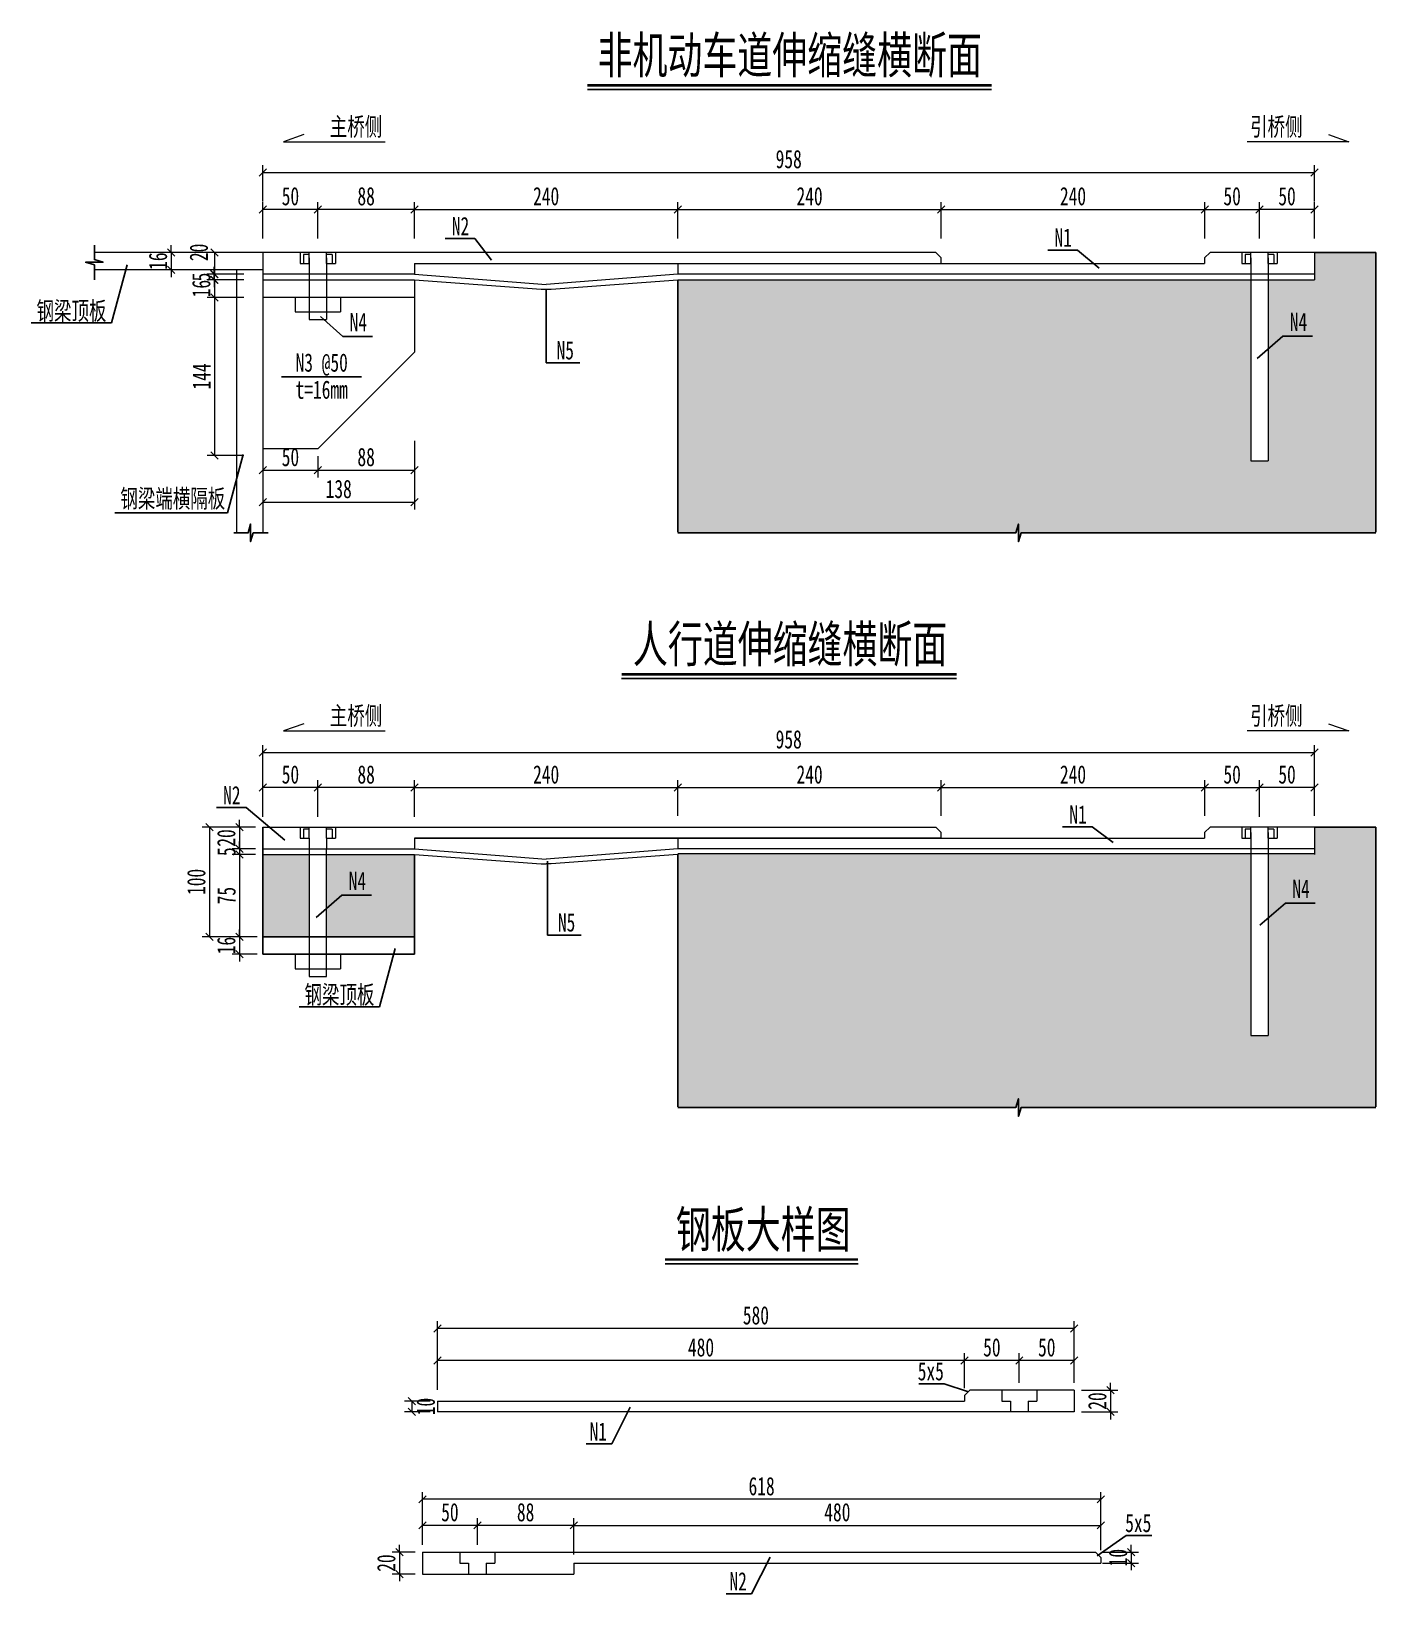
# Model space of a CAD drawing. Extents: x 113548 to 134722, y -121971 to -116031.
# Drawn here: x 133497 to 134722, y -120562 to -119138 of the extents above.
import ezdxf
from ezdxf.enums import TextEntityAlignment as Align

# ---------------------------------------------------------------- set-up
doc = ezdxf.new("R2010")
doc.units = 0
doc.header["$LTSCALE"] = 3
doc.header["$MEASUREMENT"] = 0
doc.layers.get('0').update_dxf_attribs({"linetype": 'CONTINUOUS'})
doc.layers.get('DEFPOINTS').update_dxf_attribs({"linetype": 'CONTINUOUS'})
doc.layers.add('2', color=2, linetype='CONTINUOUS')
for name, color, linetype, lineweight in [('文字', 2, 'CONTINUOUS', 15), ('标注线及字体', 2, 'CONTINUOUS', 15), ('桥－综合标注', 31, 'CONTINUOUS', 13), ('钢板', 3, 'CONTINUOUS', 18)]:
    doc.layers.add(name, color=color, linetype=linetype, lineweight=lineweight)
doc.styles.add('111', font='', dxfattribs={"width": 0.7})
doc.styles.add('BM_Dim', font='', dxfattribs={"width": 0.85})
doc.styles.get('111').set_extended_font_data('仿宋_GB2312')
doc.styles.get('BM_Dim').set_extended_font_data('仿宋_GB2312')
doc.dimstyles.new('200', dxfattribs={"dimscale": 0, "dimtxt": 2.5, "dimasz": 1, "dimexe": 1, "dimexo": 1, "dimgap": 0.6, "dimtad": 1, "dimdec": 0, "dimdsep": 46, "dimtxsty": '111', "dimblk": 'OBLIQUE', "dimcen": 0, "dimclrd": 4, "dimclre": 4, "dimclrt": 4, "dimadec": 1, "dimazin": 2, "dimtfac": 1, "dimtdec": 0, "dimtix": 1, "dimtmove": 2, "dimatfit": 3, "dimfxl": 4, "dimfxlon": 1, "dimtolj": 1, "dimlwd": -1, "dimlwe": -1, "dimarcsym": 0})

msp = doc.modelspace()

# ---------------------------------------------------------------- texts
at = {"layer": '文字', "style": 'BM_Dim', "width": 0.7}
for s, p in [('主桥侧', (133792.56594, -119224.68241)), ('引桥侧', (134631.06519, -119224.68241)), ('N2', (133887.76098, -119315.55341)), ('N1', (134436.80959, -119326.02603)), ('钢梁顶板', (133533.31632, -119392.48894)), ('N4', (133794.66117, -119403.01005)), ('N4', (134651.25239, -119402.86711)), ('N5', (133983.19, -119428.86722)), ('N3 @50', (133761.28881, -119441.71526)), ('t=16mm', (133761.28881, -119464.74263)), ('钢梁端横隔板', (133625.63507, -119563.5471)), ('主桥侧', (133792.56594, -119761.5301)), ('引桥侧', (134631.06519, -119761.5301)), ('N2', (133679.41105, -119834.19193)), ('N1', (134450.42003, -119851.73878)), ('N4', (133793.81931, -119912.30927)), ('N4', (134653.53943, -119919.43391)), ('N5', (133984.42045, -119950.24953)), ('钢梁顶板', (133777.47864, -120015.68609)), ('5x5', (134316.24654, -120359.26686)), ('N1', (134013.2904, -120414.09123)), ('5x5', (134505.27586, -120497.55521)), ('N2', (134140.7193, -120550.61211))]:
    msp.add_text(s, height=16.666667, dxfattribs=at).set_placement(p, align=Align.MIDDLE)
at = {"layer": '标注线及字体', "color": 0, "style": '111', "width": 0.7}
for s, height, p in [('非机动车道伸缩缝横断面', 33.3333332, (134187.72613, -119159.12605)), ('人行道伸缩缝横断面', 33.333333, (134188.05726, -119695.86614)), ('钢板大样图', 33.333333, (134163.51946, -120229.26406))]:
    msp.add_text(s, height=height, dxfattribs=at).set_placement(p, align=Align.MIDDLE)

# ---------------------------------------------------------------- blocks, each defined once
blk = doc.blocks.new('_Oblique')
at = {"color": 0, "linetype": 'ByBlock', "lineweight": -2}
blk.add_line((-0.5, -0.5), (0.5, 0.5), dxfattribs=at)
blk = doc.blocks.new('*D68')
at = {"layer": 'DEFPOINTS', "color": 0}
for p in [(133903.1, -120499.6), (133903.1, -120524), (133991.1, -120534)]:
    blk.add_point(p, dxfattribs=at)
at = {"layer": '桥－综合标注', "color": 4}
for p, q in [((133903.1, -120517.3), (133903.1, -120493)), ((133991.1, -120526.3), (133991.1, -120493)), ((133991.1, -120499.6), (133903.1, -120499.6))]:
    blk.add_line(p, q, dxfattribs=at)
at = {"layer": '桥－综合标注', "color": 4, "xscale": 6.666666666666667, "yscale": 6.666666666666667, "zscale": 6.666666666666667, "rotation": 180}
blk.add_blockref('_Oblique', (133903.1, -120499.6), dxfattribs=at)
at = {"layer": '桥－综合标注', "color": 4, "xscale": 6.666666666666667, "yscale": 6.666666666666667, "zscale": 6.666666666666667}
blk.add_blockref('_Oblique', (133991.1, -120499.6), dxfattribs=at)
at = {"layer": '桥－综合标注', "color": 4, "insert": (133947.1, -120487.7), "char_height": 16.67, "attachment_point": 5, "style": '111'}
blk.add_mtext('\\A1;88', dxfattribs=at)
blk = doc.blocks.new('*D69')
at = {"layer": 'DEFPOINTS', "color": 0}
for p in [(133853.1, -120499.6), (133853.1, -120524), (133903.1, -120524)]:
    blk.add_point(p, dxfattribs=at)
at = {"layer": '桥－综合标注', "color": 4}
for p, q in [((133853.1, -120517.3), (133853.1, -120493)), ((133903.1, -120517.3), (133903.1, -120493)), ((133903.1, -120499.6), (133853.1, -120499.6))]:
    blk.add_line(p, q, dxfattribs=at)
at = {"layer": '桥－综合标注', "color": 4, "xscale": 6.666666666666667, "yscale": 6.666666666666667, "zscale": 6.666666666666667, "rotation": 180}
blk.add_blockref('_Oblique', (133853.1, -120499.6), dxfattribs=at)
at = {"layer": '桥－综合标注', "color": 4, "xscale": 6.666666666666667, "yscale": 6.666666666666667, "zscale": 6.666666666666667}
blk.add_blockref('_Oblique', (133903.1, -120499.6), dxfattribs=at)
at = {"layer": '桥－综合标注', "color": 4, "insert": (133878.1, -120487.7), "char_height": 16.67, "attachment_point": 5, "style": '111'}
blk.add_mtext('\\A1;50', dxfattribs=at)
blk = doc.blocks.new('*D70')
at = {"layer": 'DEFPOINTS', "color": 0}
for p in [(133853.1, -120524), (133832.2, -120544), (133853.1, -120544)]:
    blk.add_point(p, dxfattribs=at)
at = {"layer": '桥－综合标注', "color": 4}
for p, q in [((133846.5, -120524), (133825.5, -120524)), ((133832.2, -120524), (133832.2, -120517.3)), ((133832.2, -120524), (133832.2, -120544)), ((133846.5, -120544), (133825.5, -120544)), ((133832.2, -120544), (133832.2, -120550.6))]:
    blk.add_line(p, q, dxfattribs=at)
at = {"layer": '桥－综合标注', "color": 4, "xscale": 6.666666666666667, "yscale": 6.666666666666667, "zscale": 6.666666666666667}
for p, rotation in [((133832.2, -120524), 270), ((133832.2, -120544), 90)]:
    blk.add_blockref('_Oblique', p, dxfattribs=dict(at, rotation=rotation))
at = {"layer": '桥－综合标注', "color": 4, "insert": (133820.2, -120534), "char_height": 16.67, "attachment_point": 5, "rotation": 90, "style": '111'}
blk.add_mtext('\\A1;20', dxfattribs=at)
blk = doc.blocks.new('*D71')
at = {"layer": 'DEFPOINTS', "color": 0}
for p in [(134466.1, -120524), (134466.1, -120534), (134498.8, -120534)]:
    blk.add_point(p, dxfattribs=at)
at = {"layer": '桥－综合标注', "color": 4}
for p, q in [((134472.8, -120524), (134505.5, -120524)), ((134498.8, -120524), (134498.8, -120517.3)), ((134498.8, -120524), (134498.8, -120534)), ((134472.8, -120534), (134505.5, -120534)), ((134498.8, -120534), (134498.8, -120540.6))]:
    blk.add_line(p, q, dxfattribs=at)
at = {"layer": '桥－综合标注', "color": 4, "xscale": 6.666666666666667, "yscale": 6.666666666666667, "zscale": 6.666666666666667}
for p, rotation in [((134498.8, -120524), 270), ((134498.8, -120534), 90)]:
    blk.add_blockref('_Oblique', p, dxfattribs=dict(at, rotation=rotation))
at = {"layer": '桥－综合标注', "color": 4, "insert": (134486.9, -120529), "char_height": 16.67, "attachment_point": 5, "rotation": 90, "style": '111'}
blk.add_mtext('\\A1;10', dxfattribs=at)
blk = doc.blocks.new('*D72')
at = {"layer": 'DEFPOINTS', "color": 0}
for p in [(134471.1, -120499.6), (133991.1, -120534), (134471.1, -120529)]:
    blk.add_point(p, dxfattribs=at)
at = {"layer": '桥－综合标注', "color": 4}
for p, q in [((133991.1, -120526.3), (133991.1, -120493)), ((134471.1, -120522.3), (134471.1, -120493)), ((133991.1, -120499.6), (134471.1, -120499.6))]:
    blk.add_line(p, q, dxfattribs=at)
at = {"layer": '桥－综合标注', "color": 4, "xscale": 6.666666666666667, "yscale": 6.666666666666667, "zscale": 6.666666666666667, "rotation": 180}
blk.add_blockref('_Oblique', (133991.1, -120499.6), dxfattribs=at)
at = {"layer": '桥－综合标注', "color": 4, "xscale": 6.666666666666667, "yscale": 6.666666666666667, "zscale": 6.666666666666667}
blk.add_blockref('_Oblique', (134471.1, -120499.6), dxfattribs=at)
at = {"layer": '桥－综合标注', "color": 4, "insert": (134231.1, -120487.7), "char_height": 16.67, "attachment_point": 5, "style": '111'}
blk.add_mtext('\\A1;480', dxfattribs=at)
blk = doc.blocks.new('*D73')
at = {"layer": 'DEFPOINTS', "color": 0}
for p in [(134346.9, -120349.4), (134346.9, -120381.3), (134396.9, -120376.3)]:
    blk.add_point(p, dxfattribs=at)
at = {"layer": '桥－综合标注', "color": 4}
for p, q in [((134346.9, -120374.6), (134346.9, -120342.8)), ((134396.9, -120349.4), (134346.9, -120349.4)), ((134396.9, -120369.6), (134396.9, -120342.8))]:
    blk.add_line(p, q, dxfattribs=at)
at = {"layer": '桥－综合标注', "color": 4, "xscale": 6.666666666666667, "yscale": 6.666666666666667, "zscale": 6.666666666666667, "rotation": 180}
blk.add_blockref('_Oblique', (134346.9, -120349.4), dxfattribs=at)
at = {"layer": '桥－综合标注', "color": 4, "xscale": 6.666666666666667, "yscale": 6.666666666666667, "zscale": 6.666666666666667}
blk.add_blockref('_Oblique', (134396.9, -120349.4), dxfattribs=at)
at = {"layer": '桥－综合标注', "color": 4, "insert": (134371.9, -120337.5), "char_height": 16.67, "attachment_point": 5, "style": '111'}
blk.add_mtext('\\A1;50', dxfattribs=at)
blk = doc.blocks.new('*D74')
at = {"layer": 'DEFPOINTS', "color": 0}
for p in [(133866.9, -120349.4), (134346.9, -120381.3), (133866.9, -120387.2)]:
    blk.add_point(p, dxfattribs=at)
at = {"layer": '桥－综合标注', "color": 4}
for p, q in [((133866.9, -120376.1), (133866.9, -120342.8)), ((134346.9, -120349.4), (133866.9, -120349.4)), ((134346.9, -120374.6), (134346.9, -120342.8))]:
    blk.add_line(p, q, dxfattribs=at)
at = {"layer": '桥－综合标注', "color": 4, "xscale": 6.666666666666667, "yscale": 6.666666666666667, "zscale": 6.666666666666667, "rotation": 180}
blk.add_blockref('_Oblique', (133866.9, -120349.4), dxfattribs=at)
at = {"layer": '桥－综合标注', "color": 4, "xscale": 6.666666666666667, "yscale": 6.666666666666667, "zscale": 6.666666666666667}
blk.add_blockref('_Oblique', (134346.9, -120349.4), dxfattribs=at)
at = {"layer": '桥－综合标注', "color": 4, "insert": (134106.9, -120337.5), "char_height": 16.67, "attachment_point": 5, "style": '111'}
blk.add_mtext('\\A1;480', dxfattribs=at)
blk = doc.blocks.new('*D75')
at = {"layer": 'DEFPOINTS', "color": 0}
for p in [(134446.9, -120376.3), (134446.9, -120396.3), (134480, -120396.3)]:
    blk.add_point(p, dxfattribs=at)
at = {"layer": '桥－综合标注', "color": 4}
for p, q in [((134453.5, -120376.3), (134486.6, -120376.3)), ((134480, -120376.3), (134480, -120369.6)), ((134480, -120376.3), (134480, -120396.3)), ((134453.5, -120396.3), (134486.6, -120396.3)), ((134480, -120396.3), (134480, -120403))]:
    blk.add_line(p, q, dxfattribs=at)
at = {"layer": '桥－综合标注', "color": 4, "xscale": 6.666666666666667, "yscale": 6.666666666666667, "zscale": 6.666666666666667}
for p, rotation in [((134480, -120376.3), 270), ((134480, -120396.3), 90)]:
    blk.add_blockref('_Oblique', p, dxfattribs=dict(at, rotation=rotation))
at = {"layer": '桥－综合标注', "color": 4, "insert": (134468, -120386.3), "char_height": 16.67, "attachment_point": 5, "rotation": 90, "style": '111'}
blk.add_mtext('\\A1;20', dxfattribs=at)
blk = doc.blocks.new('*D76')
at = {"layer": 'DEFPOINTS', "color": 0}
for p in [(133866.9, -120386.3), (133843.5, -120396.3), (133866.9, -120396.3)]:
    blk.add_point(p, dxfattribs=at)
at = {"layer": '桥－综合标注', "color": 4}
for p, q in [((133860.2, -120386.3), (133836.8, -120386.3)), ((133843.5, -120386.3), (133843.5, -120396.3)), ((133860.2, -120396.3), (133836.8, -120396.3))]:
    blk.add_line(p, q, dxfattribs=at)
at = {"layer": '桥－综合标注', "color": 4, "xscale": 6.666666666666667, "yscale": 6.666666666666667, "zscale": 6.666666666666667}
for p, rotation in [((133843.5, -120386.3), 90), ((133843.5, -120396.3), 270)]:
    blk.add_blockref('_Oblique', p, dxfattribs=dict(at, rotation=rotation))
at = {"layer": '桥－综合标注', "color": 4, "insert": (133856.2, -120391.3), "char_height": 16.67, "attachment_point": 5, "rotation": 90, "style": '111'}
blk.add_mtext('\\A1;10', dxfattribs=at)
blk = doc.blocks.new('*D77')
at = {"layer": 'DEFPOINTS', "color": 0}
for p in [(133866.9, -120320.2), (134446.9, -120363), (133866.9, -120387.2)]:
    blk.add_point(p, dxfattribs=at)
at = {"layer": '桥－综合标注', "color": 4}
for p, q in [((133866.9, -120346.9), (133866.9, -120313.6)), ((134446.9, -120320.2), (133866.9, -120320.2)), ((134446.9, -120346.9), (134446.9, -120313.6))]:
    blk.add_line(p, q, dxfattribs=at)
at = {"layer": '桥－综合标注', "color": 4, "xscale": 6.666666666666667, "yscale": 6.666666666666667, "zscale": 6.666666666666667, "rotation": 180}
blk.add_blockref('_Oblique', (133866.9, -120320.2), dxfattribs=at)
at = {"layer": '桥－综合标注', "color": 4, "xscale": 6.666666666666667, "yscale": 6.666666666666667, "zscale": 6.666666666666667}
blk.add_blockref('_Oblique', (134446.9, -120320.2), dxfattribs=at)
at = {"layer": '桥－综合标注', "color": 4, "insert": (134156.9, -120308.3), "char_height": 16.67, "attachment_point": 5, "style": '111'}
blk.add_mtext('\\A1;580', dxfattribs=at)
blk = doc.blocks.new('*D78')
at = {"layer": 'DEFPOINTS', "color": 0}
for p in [(133853.1, -120475.9), (133853.1, -120524), (134471.1, -120514.7)]:
    blk.add_point(p, dxfattribs=at)
at = {"layer": '桥－综合标注', "color": 4}
for p, q in [((133853.1, -120502.6), (133853.1, -120469.3)), ((134471.1, -120475.9), (133853.1, -120475.9)), ((134471.1, -120502.6), (134471.1, -120469.3))]:
    blk.add_line(p, q, dxfattribs=at)
at = {"layer": '桥－综合标注', "color": 4, "xscale": 6.666666666666667, "yscale": 6.666666666666667, "zscale": 6.666666666666667, "rotation": 180}
blk.add_blockref('_Oblique', (133853.1, -120475.9), dxfattribs=at)
at = {"layer": '桥－综合标注', "color": 4, "xscale": 6.666666666666667, "yscale": 6.666666666666667, "zscale": 6.666666666666667}
blk.add_blockref('_Oblique', (134471.1, -120475.9), dxfattribs=at)
at = {"layer": '桥－综合标注', "color": 4, "insert": (134162.1, -120464), "char_height": 16.67, "attachment_point": 5, "style": '111'}
blk.add_mtext('\\A1;618', dxfattribs=at)
blk = doc.blocks.new('*D79')
at = {"layer": 'DEFPOINTS', "color": 0}
for p in [(134396.9, -120349.4), (134396.9, -120376.3), (134446.9, -120376.3)]:
    blk.add_point(p, dxfattribs=at)
at = {"layer": '桥－综合标注', "color": 4}
for p, q in [((134396.9, -120369.6), (134396.9, -120342.8)), ((134446.9, -120349.4), (134396.9, -120349.4)), ((134446.9, -120369.6), (134446.9, -120342.8))]:
    blk.add_line(p, q, dxfattribs=at)
at = {"layer": '桥－综合标注', "color": 4, "xscale": 6.666666666666667, "yscale": 6.666666666666667, "zscale": 6.666666666666667, "rotation": 180}
blk.add_blockref('_Oblique', (134396.9, -120349.4), dxfattribs=at)
at = {"layer": '桥－综合标注', "color": 4, "xscale": 6.666666666666667, "yscale": 6.666666666666667, "zscale": 6.666666666666667}
blk.add_blockref('_Oblique', (134446.9, -120349.4), dxfattribs=at)
at = {"layer": '桥－综合标注', "color": 4, "insert": (134421.9, -120337.5), "char_height": 16.67, "attachment_point": 5, "style": '111'}
blk.add_mtext('\\A1;50', dxfattribs=at)
blk = doc.blocks.new('*D80')
at = {"layer": 'DEFPOINTS', "color": 0}
for p in [(133707.8, -119863.2), (133686.4, -119883.2), (133707.8, -119883.2)]:
    blk.add_point(p, dxfattribs=at)
at = {"layer": '桥－综合标注', "color": 4}
for p, q in [((133701.1, -119863.2), (133679.7, -119863.2)), ((133686.4, -119863.2), (133686.4, -119856.5)), ((133686.4, -119863.2), (133686.4, -119883.2)), ((133701.1, -119883.2), (133679.7, -119883.2)), ((133686.4, -119883.2), (133686.4, -119889.9))]:
    blk.add_line(p, q, dxfattribs=at)
at = {"layer": '桥－综合标注', "color": 4, "xscale": 6.666666666666667, "yscale": 6.666666666666667, "zscale": 6.666666666666667}
for p, rotation in [((133686.4, -119863.2), 270), ((133686.4, -119883.2), 90)]:
    blk.add_blockref('_Oblique', p, dxfattribs=dict(at, rotation=rotation))
at = {"layer": '桥－综合标注', "color": 4, "insert": (133674.4, -119873.2), "char_height": 16.67, "attachment_point": 5, "rotation": 90, "style": '111'}
blk.add_mtext('\\A1;20', dxfattribs=at)
blk = doc.blocks.new('*D81')
at = {"layer": 'DEFPOINTS', "color": 0}
for p in [(133707.8, -119883.2), (133686.4, -119888.2), (133707.8, -119888.2)]:
    blk.add_point(p, dxfattribs=at)
at = {"layer": '桥－综合标注', "color": 4}
for p, q in [((133701.1, -119883.2), (133679.7, -119883.2)), ((133686.4, -119883.2), (133686.4, -119876.5)), ((133686.4, -119883.2), (133686.4, -119888.2)), ((133701.1, -119888.2), (133679.7, -119888.2)), ((133686.4, -119888.2), (133686.4, -119894.9))]:
    blk.add_line(p, q, dxfattribs=at)
at = {"layer": '桥－综合标注', "color": 4, "xscale": 6.666666666666667, "yscale": 6.666666666666667, "zscale": 6.666666666666667}
for p, rotation in [((133686.4, -119883.2), 270), ((133686.4, -119888.2), 90)]:
    blk.add_blockref('_Oblique', p, dxfattribs=dict(at, rotation=rotation))
at = {"layer": '桥－综合标注', "color": 4, "insert": (133674.6, -119885.7), "char_height": 16.67, "attachment_point": 5, "rotation": 90, "style": '111'}
blk.add_mtext('\\A1;5', dxfattribs=at)
blk = doc.blocks.new('*D82')
at = {"layer": 'DEFPOINTS', "color": 0}
for p in [(133707.8, -119888.2), (133686.4, -119963.2), (133707.8, -119963.2)]:
    blk.add_point(p, dxfattribs=at)
at = {"layer": '桥－综合标注', "color": 4}
for p, q in [((133701.1, -119888.2), (133679.7, -119888.2)), ((133686.4, -119888.2), (133686.4, -119963.2)), ((133701.1, -119963.2), (133679.7, -119963.2))]:
    blk.add_line(p, q, dxfattribs=at)
at = {"layer": '桥－综合标注', "color": 4, "xscale": 6.666666666666667, "yscale": 6.666666666666667, "zscale": 6.666666666666667}
for p, rotation in [((133686.4, -119888.2), 90), ((133686.4, -119963.2), 270)]:
    blk.add_blockref('_Oblique', p, dxfattribs=dict(at, rotation=rotation))
at = {"layer": '桥－综合标注', "color": 4, "insert": (133674.6, -119925.7), "char_height": 16.67, "attachment_point": 5, "rotation": 90, "style": '111'}
blk.add_mtext('\\A1;75', dxfattribs=at)
blk = doc.blocks.new('*D83')
at = {"layer": 'DEFPOINTS', "color": 0}
for p in [(133709, -119963.2), (133686.4, -119979.2), (133709, -119979.2)]:
    blk.add_point(p, dxfattribs=at)
at = {"layer": '桥－综合标注', "color": 4}
for p, q in [((133702.4, -119963.2), (133679.7, -119963.2)), ((133686.4, -119963.2), (133686.4, -119956.5)), ((133686.4, -119963.2), (133686.4, -119979.2)), ((133702.4, -119979.2), (133679.7, -119979.2)), ((133686.4, -119979.2), (133686.4, -119985.9))]:
    blk.add_line(p, q, dxfattribs=at)
at = {"layer": '桥－综合标注', "color": 4, "xscale": 6.666666666666667, "yscale": 6.666666666666667, "zscale": 6.666666666666667}
for p, rotation in [((133686.4, -119963.2), 270), ((133686.4, -119979.2), 90)]:
    blk.add_blockref('_Oblique', p, dxfattribs=dict(at, rotation=rotation))
at = {"layer": '桥－综合标注', "color": 4, "insert": (133674.4, -119971.2), "char_height": 16.67, "attachment_point": 5, "rotation": 90, "style": '111'}
blk.add_mtext('\\A1;16', dxfattribs=at)
blk = doc.blocks.new('*D84')
at = {"layer": 'DEFPOINTS', "color": 0}
for p in [(133689.7, -119863.2), (133659, -119963.2), (133689.7, -119963.2)]:
    blk.add_point(p, dxfattribs=at)
at = {"layer": '桥－综合标注', "color": 4}
for p, q in [((133683, -119863.2), (133652.4, -119863.2)), ((133659, -119863.2), (133659, -119963.2)), ((133683, -119963.2), (133652.4, -119963.2))]:
    blk.add_line(p, q, dxfattribs=at)
at = {"layer": '桥－综合标注', "color": 4, "xscale": 6.666666666666667, "yscale": 6.666666666666667, "zscale": 6.666666666666667}
for p, rotation in [((133659, -119863.2), 90), ((133659, -119963.2), 270)]:
    blk.add_blockref('_Oblique', p, dxfattribs=dict(at, rotation=rotation))
at = {"layer": '桥－综合标注', "color": 4, "insert": (133647.1, -119913.2), "char_height": 16.67, "attachment_point": 5, "rotation": 90, "style": '111'}
blk.add_mtext('\\A1;100', dxfattribs=at)
blk = doc.blocks.new('*D88')
at = {"layer": 'DEFPOINTS', "color": 0}
for p in [(133707.8, -119518.5), (133757.8, -119518.5), (133757.8, -119538)]:
    blk.add_point(p, dxfattribs=at)
at = {"layer": '桥－综合标注', "color": 4}
for p, q in [((133707.8, -119525.2), (133707.8, -119544.7)), ((133757.8, -119525.2), (133757.8, -119544.7)), ((133707.8, -119538), (133757.8, -119538))]:
    blk.add_line(p, q, dxfattribs=at)
at = {"layer": '桥－综合标注', "color": 4, "xscale": 6.666666666666667, "yscale": 6.666666666666667, "zscale": 6.666666666666667, "rotation": 180}
blk.add_blockref('_Oblique', (133707.8, -119538), dxfattribs=at)
at = {"layer": '桥－综合标注', "color": 4, "xscale": 6.666666666666667, "yscale": 6.666666666666667, "zscale": 6.666666666666667}
blk.add_blockref('_Oblique', (133757.8, -119538), dxfattribs=at)
at = {"layer": '桥－综合标注', "color": 4, "insert": (133732.8, -119526.1), "char_height": 16.67, "attachment_point": 5, "style": '111'}
blk.add_mtext('\\A1;50', dxfattribs=at)
blk = doc.blocks.new('*D89')
at = {"layer": 'DEFPOINTS', "color": 0}
for p in [(133845.8, -119430.5), (133757.8, -119518.5), (133845.8, -119538)]:
    blk.add_point(p, dxfattribs=at)
at = {"layer": '桥－综合标注', "color": 4}
for p, q in [((133845.8, -119511.4), (133845.8, -119544.7)), ((133757.8, -119525.2), (133757.8, -119544.7)), ((133757.8, -119538), (133845.8, -119538))]:
    blk.add_line(p, q, dxfattribs=at)
at = {"layer": '桥－综合标注', "color": 4, "xscale": 6.666666666666667, "yscale": 6.666666666666667, "zscale": 6.666666666666667, "rotation": 180}
blk.add_blockref('_Oblique', (133757.8, -119538), dxfattribs=at)
at = {"layer": '桥－综合标注', "color": 4, "xscale": 6.666666666666667, "yscale": 6.666666666666667, "zscale": 6.666666666666667}
blk.add_blockref('_Oblique', (133845.8, -119538), dxfattribs=at)
at = {"layer": '桥－综合标注', "color": 4, "insert": (133801.8, -119526.1), "char_height": 16.67, "attachment_point": 5, "style": '111'}
blk.add_mtext('\\A1;88', dxfattribs=at)
blk = doc.blocks.new('*D90')
at = {"layer": 'DEFPOINTS', "color": 0}
for p in [(133845.8, -119430.5), (133707.8, -119525.5), (133845.8, -119567.2)]:
    blk.add_point(p, dxfattribs=at)
at = {"layer": '桥－综合标注', "color": 4}
for p, q in [((133707.8, -119540.5), (133707.8, -119573.8)), ((133845.8, -119540.5), (133845.8, -119573.8)), ((133707.8, -119567.2), (133845.8, -119567.2))]:
    blk.add_line(p, q, dxfattribs=at)
at = {"layer": '桥－综合标注', "color": 4, "xscale": 6.666666666666667, "yscale": 6.666666666666667, "zscale": 6.666666666666667, "rotation": 180}
blk.add_blockref('_Oblique', (133707.8, -119567.2), dxfattribs=at)
at = {"layer": '桥－综合标注', "color": 4, "xscale": 6.666666666666667, "yscale": 6.666666666666667, "zscale": 6.666666666666667}
blk.add_blockref('_Oblique', (133845.8, -119567.2), dxfattribs=at)
at = {"layer": '桥－综合标注', "color": 4, "insert": (133776.8, -119555.2), "char_height": 16.67, "attachment_point": 5, "style": '111'}
blk.add_mtext('\\A1;138', dxfattribs=at)
blk = doc.blocks.new('*D91')
at = {"layer": 'DEFPOINTS', "color": 0}
for p in [(133707.8, -119339.5), (133663.6, -119359.5), (133707.8, -119359.5)]:
    blk.add_point(p, dxfattribs=at)
at = {"layer": '桥－综合标注', "color": 4}
for p, q in [((133690.2, -119339.5), (133656.9, -119339.5)), ((133663.6, -119339.5), (133663.6, -119359.5)), ((133690.2, -119359.5), (133656.9, -119359.5))]:
    blk.add_line(p, q, dxfattribs=at)
at = {"layer": '桥－综合标注', "color": 4, "xscale": 6.666666666666667, "yscale": 6.666666666666667, "zscale": 6.666666666666667}
for p, rotation in [((133663.6, -119339.5), 90), ((133663.6, -119359.5), 270)]:
    blk.add_blockref('_Oblique', p, dxfattribs=dict(at, rotation=rotation))
at = {"layer": '桥－综合标注', "color": 4, "insert": (133649.4, -119339.5), "char_height": 16.67, "attachment_point": 5, "rotation": 90, "style": '111'}
blk.add_mtext('\\A1;20', dxfattribs=at)
blk = doc.blocks.new('*D92')
at = {"layer": 'DEFPOINTS', "color": 0}
for p in [(133707.8, -119364.5), (133663.6, -119380.5), (133707.8, -119380.5)]:
    blk.add_point(p, dxfattribs=at)
at = {"layer": '桥－综合标注', "color": 4}
for p, q in [((133690.2, -119364.5), (133656.9, -119364.5)), ((133663.6, -119364.5), (133663.6, -119357.8)), ((133663.6, -119364.5), (133663.6, -119380.5)), ((133690.2, -119380.5), (133656.9, -119380.5)), ((133663.6, -119380.5), (133663.6, -119387.2))]:
    blk.add_line(p, q, dxfattribs=at)
at = {"layer": '桥－综合标注', "color": 4, "xscale": 6.666666666666667, "yscale": 6.666666666666667, "zscale": 6.666666666666667}
for p, rotation in [((133663.6, -119364.5), 270), ((133663.6, -119380.5), 90)]:
    blk.add_blockref('_Oblique', p, dxfattribs=dict(at, rotation=rotation))
at = {"layer": '桥－综合标注', "color": 4, "insert": (133651.6, -119372.5), "char_height": 16.67, "attachment_point": 5, "rotation": 90, "style": '111'}
blk.add_mtext('\\A1;16', dxfattribs=at)
blk = doc.blocks.new('*D93')
at = {"layer": 'DEFPOINTS', "color": 0}
for p in [(133707.8, -119380.5), (133663.6, -119524.7), (133707.8, -119524.7)]:
    blk.add_point(p, dxfattribs=at)
at = {"layer": '桥－综合标注', "color": 4}
for p, q in [((133690.2, -119380.5), (133656.9, -119380.5)), ((133663.6, -119380.5), (133663.6, -119524.7)), ((133690.2, -119524.7), (133656.9, -119524.7))]:
    blk.add_line(p, q, dxfattribs=at)
at = {"layer": '桥－综合标注', "color": 4, "xscale": 6.666666666666667, "yscale": 6.666666666666667, "zscale": 6.666666666666667}
for p, rotation in [((133663.6, -119380.5), 90), ((133663.6, -119524.7), 270)]:
    blk.add_blockref('_Oblique', p, dxfattribs=dict(at, rotation=rotation))
at = {"layer": '桥－综合标注', "color": 4, "insert": (133651.8, -119452.6), "char_height": 16.67, "attachment_point": 5, "rotation": 90, "style": '111'}
blk.add_mtext('\\A1;144', dxfattribs=at)
blk = doc.blocks.new('*D94')
at = {"layer": 'DEFPOINTS', "color": 0}
for p in [(133634.2, -119339.5), (133624.1, -119355.5), (133634.2, -119355.5)]:
    blk.add_point(p, dxfattribs=at)
at = {"layer": '桥－综合标注', "color": 4}
for p, q in [((133627.5, -119339.5), (133617.4, -119339.5)), ((133624.1, -119339.5), (133624.1, -119332.8)), ((133624.1, -119339.5), (133624.1, -119355.5)), ((133627.5, -119355.5), (133617.4, -119355.5)), ((133624.1, -119355.5), (133624.1, -119362.2))]:
    blk.add_line(p, q, dxfattribs=at)
at = {"layer": '桥－综合标注', "color": 4, "xscale": 6.666666666666667, "yscale": 6.666666666666667, "zscale": 6.666666666666667}
for p, rotation in [((133624.1, -119339.5), 270), ((133624.1, -119355.5), 90)]:
    blk.add_blockref('_Oblique', p, dxfattribs=dict(at, rotation=rotation))
at = {"layer": '桥－综合标注', "color": 4, "insert": (133612.2, -119347.5), "char_height": 16.67, "attachment_point": 5, "rotation": 90, "style": '111'}
blk.add_mtext('\\A1;16', dxfattribs=at)
blk = doc.blocks.new('*D95')
at = {"layer": 'DEFPOINTS', "color": 0}
for p in [(134085.8, -119300.3), (133845.8, -119335.9), (134085.8, -119335.9)]:
    blk.add_point(p, dxfattribs=at)
at = {"layer": '桥－综合标注', "color": 4}
for p, q in [((133845.8, -119327), (133845.8, -119293.6)), ((134085.8, -119327), (134085.8, -119293.6)), ((133845.8, -119300.3), (134085.8, -119300.3))]:
    blk.add_line(p, q, dxfattribs=at)
at = {"layer": '桥－综合标注', "color": 4, "xscale": 6.666666666666667, "yscale": 6.666666666666667, "zscale": 6.666666666666667, "rotation": 180}
blk.add_blockref('_Oblique', (133845.8, -119300.3), dxfattribs=at)
at = {"layer": '桥－综合标注', "color": 4, "xscale": 6.666666666666667, "yscale": 6.666666666666667, "zscale": 6.666666666666667}
blk.add_blockref('_Oblique', (134085.8, -119300.3), dxfattribs=at)
at = {"layer": '桥－综合标注', "color": 4, "insert": (133965.8, -119288.4), "char_height": 16.67, "attachment_point": 5, "style": '111'}
blk.add_mtext('\\A1;240', dxfattribs=at)
blk = doc.blocks.new('*D96')
at = {"layer": 'DEFPOINTS', "color": 0}
for p in [(134325.8, -119300.3), (134085.8, -119335.9), (134325.8, -119335.9)]:
    blk.add_point(p, dxfattribs=at)
at = {"layer": '桥－综合标注', "color": 4}
for p, q in [((134085.8, -119327), (134085.8, -119293.6)), ((134325.8, -119327), (134325.8, -119293.6)), ((134085.8, -119300.3), (134325.8, -119300.3))]:
    blk.add_line(p, q, dxfattribs=at)
at = {"layer": '桥－综合标注', "color": 4, "xscale": 6.666666666666667, "yscale": 6.666666666666667, "zscale": 6.666666666666667, "rotation": 180}
blk.add_blockref('_Oblique', (134085.8, -119300.3), dxfattribs=at)
at = {"layer": '桥－综合标注', "color": 4, "xscale": 6.666666666666667, "yscale": 6.666666666666667, "zscale": 6.666666666666667}
blk.add_blockref('_Oblique', (134325.8, -119300.3), dxfattribs=at)
at = {"layer": '桥－综合标注', "color": 4, "insert": (134205.8, -119288.4), "char_height": 16.67, "attachment_point": 5, "style": '111'}
blk.add_mtext('\\A1;240', dxfattribs=at)
blk = doc.blocks.new('*D97')
at = {"layer": 'DEFPOINTS', "color": 0}
for p in [(134565.8, -119300.3), (134325.8, -119335.9), (134565.8, -119335.9)]:
    blk.add_point(p, dxfattribs=at)
at = {"layer": '桥－综合标注', "color": 4}
for p, q in [((134325.8, -119327), (134325.8, -119293.6)), ((134565.8, -119327), (134565.8, -119293.6)), ((134325.8, -119300.3), (134565.8, -119300.3))]:
    blk.add_line(p, q, dxfattribs=at)
at = {"layer": '桥－综合标注', "color": 4, "xscale": 6.666666666666667, "yscale": 6.666666666666667, "zscale": 6.666666666666667, "rotation": 180}
blk.add_blockref('_Oblique', (134325.8, -119300.3), dxfattribs=at)
at = {"layer": '桥－综合标注', "color": 4, "xscale": 6.666666666666667, "yscale": 6.666666666666667, "zscale": 6.666666666666667}
blk.add_blockref('_Oblique', (134565.8, -119300.3), dxfattribs=at)
at = {"layer": '桥－综合标注', "color": 4, "insert": (134445.8, -119288.4), "char_height": 16.67, "attachment_point": 5, "style": '111'}
blk.add_mtext('\\A1;240', dxfattribs=at)
blk = doc.blocks.new('*D98')
at = {"layer": 'DEFPOINTS', "color": 0}
for p in [(134615.8, -119300.3), (134565.8, -119335.9), (134615.8, -119349.5)]:
    blk.add_point(p, dxfattribs=at)
at = {"layer": '桥－综合标注', "color": 4}
for p, q in [((134565.8, -119327), (134565.8, -119293.6)), ((134615.8, -119327), (134615.8, -119293.6)), ((134565.8, -119300.3), (134615.8, -119300.3))]:
    blk.add_line(p, q, dxfattribs=at)
at = {"layer": '桥－综合标注', "color": 4, "xscale": 6.666666666666667, "yscale": 6.666666666666667, "zscale": 6.666666666666667, "rotation": 180}
blk.add_blockref('_Oblique', (134565.8, -119300.3), dxfattribs=at)
at = {"layer": '桥－综合标注', "color": 4, "xscale": 6.666666666666667, "yscale": 6.666666666666667, "zscale": 6.666666666666667}
blk.add_blockref('_Oblique', (134615.8, -119300.3), dxfattribs=at)
at = {"layer": '桥－综合标注', "color": 4, "insert": (134590.8, -119288.4), "char_height": 16.67, "attachment_point": 5, "style": '111'}
blk.add_mtext('\\A1;50', dxfattribs=at)
blk = doc.blocks.new('*D99')
at = {"layer": 'DEFPOINTS', "color": 0}
for p in [(134615.8, -119300.3), (134665.8, -119335.9), (134615.8, -119349.5)]:
    blk.add_point(p, dxfattribs=at)
at = {"layer": '桥－综合标注', "color": 4}
for p, q in [((134615.8, -119327), (134615.8, -119293.6)), ((134665.8, -119327), (134665.8, -119293.6)), ((134665.8, -119300.3), (134615.8, -119300.3))]:
    blk.add_line(p, q, dxfattribs=at)
at = {"layer": '桥－综合标注', "color": 4, "xscale": 6.666666666666667, "yscale": 6.666666666666667, "zscale": 6.666666666666667, "rotation": 180}
blk.add_blockref('_Oblique', (134615.8, -119300.3), dxfattribs=at)
at = {"layer": '桥－综合标注', "color": 4, "xscale": 6.666666666666667, "yscale": 6.666666666666667, "zscale": 6.666666666666667}
blk.add_blockref('_Oblique', (134665.8, -119300.3), dxfattribs=at)
at = {"layer": '桥－综合标注', "color": 4, "insert": (134640.8, -119288.4), "char_height": 16.67, "attachment_point": 5, "style": '111'}
blk.add_mtext('\\A1;50', dxfattribs=at)
blk = doc.blocks.new('*D100')
at = {"layer": 'DEFPOINTS', "color": 0}
for p in [(133757.8, -119300.3), (133845.8, -119349.5), (133757.8, -119400.8)]:
    blk.add_point(p, dxfattribs=at)
at = {"layer": '桥－综合标注', "color": 4}
for p, q in [((133757.8, -119327), (133757.8, -119293.6)), ((133845.8, -119327), (133845.8, -119293.6)), ((133845.8, -119300.3), (133757.8, -119300.3))]:
    blk.add_line(p, q, dxfattribs=at)
at = {"layer": '桥－综合标注', "color": 4, "xscale": 6.666666666666667, "yscale": 6.666666666666667, "zscale": 6.666666666666667, "rotation": 180}
blk.add_blockref('_Oblique', (133757.8, -119300.3), dxfattribs=at)
at = {"layer": '桥－综合标注', "color": 4, "xscale": 6.666666666666667, "yscale": 6.666666666666667, "zscale": 6.666666666666667}
blk.add_blockref('_Oblique', (133845.8, -119300.3), dxfattribs=at)
at = {"layer": '桥－综合标注', "color": 4, "insert": (133801.8, -119288.4), "char_height": 16.67, "attachment_point": 5, "style": '111'}
blk.add_mtext('\\A1;88', dxfattribs=at)
blk = doc.blocks.new('*D101')
at = {"layer": 'DEFPOINTS', "color": 0}
for p in [(133707.8, -119300.3), (133707.8, -119339.5), (133757.8, -119400.8)]:
    blk.add_point(p, dxfattribs=at)
at = {"layer": '桥－综合标注', "color": 4}
for p, q in [((133707.8, -119327), (133707.8, -119293.6)), ((133757.8, -119327), (133757.8, -119293.6)), ((133757.8, -119300.3), (133707.8, -119300.3))]:
    blk.add_line(p, q, dxfattribs=at)
at = {"layer": '桥－综合标注', "color": 4, "xscale": 6.666666666666667, "yscale": 6.666666666666667, "zscale": 6.666666666666667, "rotation": 180}
blk.add_blockref('_Oblique', (133707.8, -119300.3), dxfattribs=at)
at = {"layer": '桥－综合标注', "color": 4, "xscale": 6.666666666666667, "yscale": 6.666666666666667, "zscale": 6.666666666666667}
blk.add_blockref('_Oblique', (133757.8, -119300.3), dxfattribs=at)
at = {"layer": '桥－综合标注', "color": 4, "insert": (133732.8, -119288.4), "char_height": 16.67, "attachment_point": 5, "style": '111'}
blk.add_mtext('\\A1;50', dxfattribs=at)
blk = doc.blocks.new('*D102')
at = {"layer": 'DEFPOINTS', "color": 0}
for p in [(134665.8, -119266.6), (133707.8, -119355.5), (134665.8, -119355.5)]:
    blk.add_point(p, dxfattribs=at)
at = {"layer": '桥－综合标注', "color": 4}
for p, q in [((133707.8, -119293.2), (133707.8, -119259.9)), ((133707.8, -119266.6), (134665.8, -119266.6)), ((134665.8, -119293.2), (134665.8, -119259.9))]:
    blk.add_line(p, q, dxfattribs=at)
at = {"layer": '桥－综合标注', "color": 4, "xscale": 6.666666666666667, "yscale": 6.666666666666667, "zscale": 6.666666666666667, "rotation": 180}
blk.add_blockref('_Oblique', (133707.8, -119266.6), dxfattribs=at)
at = {"layer": '桥－综合标注', "color": 4, "xscale": 6.666666666666667, "yscale": 6.666666666666667, "zscale": 6.666666666666667}
blk.add_blockref('_Oblique', (134665.8, -119266.6), dxfattribs=at)
at = {"layer": '桥－综合标注', "color": 4, "insert": (134186.8, -119254.6), "char_height": 16.67, "attachment_point": 5, "style": '111'}
blk.add_mtext('\\A1;958', dxfattribs=at)
blk = doc.blocks.new('*D103')
at = {"layer": 'DEFPOINTS', "color": 0}
for p in [(134085.8, -119827.3), (133845.8, -119859.6), (134085.8, -119859.6)]:
    blk.add_point(p, dxfattribs=at)
at = {"layer": '桥－综合标注', "color": 4}
for p, q in [((133845.8, -119853), (133845.8, -119820.6)), ((134085.8, -119853), (134085.8, -119820.6)), ((133845.8, -119827.3), (134085.8, -119827.3))]:
    blk.add_line(p, q, dxfattribs=at)
at = {"layer": '桥－综合标注', "color": 4, "xscale": 6.666666666666667, "yscale": 6.666666666666667, "zscale": 6.666666666666667, "rotation": 180}
blk.add_blockref('_Oblique', (133845.8, -119827.3), dxfattribs=at)
at = {"layer": '桥－综合标注', "color": 4, "xscale": 6.666666666666667, "yscale": 6.666666666666667, "zscale": 6.666666666666667}
blk.add_blockref('_Oblique', (134085.8, -119827.3), dxfattribs=at)
at = {"layer": '桥－综合标注', "color": 4, "insert": (133965.8, -119815.4), "char_height": 16.67, "attachment_point": 5, "style": '111'}
blk.add_mtext('\\A1;240', dxfattribs=at)
blk = doc.blocks.new('*D104')
at = {"layer": 'DEFPOINTS', "color": 0}
for p in [(134325.8, -119827.3), (134085.8, -119859.6), (134325.8, -119859.6)]:
    blk.add_point(p, dxfattribs=at)
at = {"layer": '桥－综合标注', "color": 4}
for p, q in [((134085.8, -119853), (134085.8, -119820.6)), ((134325.8, -119853), (134325.8, -119820.6)), ((134085.8, -119827.3), (134325.8, -119827.3))]:
    blk.add_line(p, q, dxfattribs=at)
at = {"layer": '桥－综合标注', "color": 4, "xscale": 6.666666666666667, "yscale": 6.666666666666667, "zscale": 6.666666666666667, "rotation": 180}
blk.add_blockref('_Oblique', (134085.8, -119827.3), dxfattribs=at)
at = {"layer": '桥－综合标注', "color": 4, "xscale": 6.666666666666667, "yscale": 6.666666666666667, "zscale": 6.666666666666667}
blk.add_blockref('_Oblique', (134325.8, -119827.3), dxfattribs=at)
at = {"layer": '桥－综合标注', "color": 4, "insert": (134205.8, -119815.4), "char_height": 16.67, "attachment_point": 5, "style": '111'}
blk.add_mtext('\\A1;240', dxfattribs=at)
blk = doc.blocks.new('*D105')
at = {"layer": 'DEFPOINTS', "color": 0}
for p in [(134565.8, -119827.3), (134325.8, -119859.6), (134565.8, -119859.6)]:
    blk.add_point(p, dxfattribs=at)
at = {"layer": '桥－综合标注', "color": 4}
for p, q in [((134325.8, -119853), (134325.8, -119820.6)), ((134565.8, -119853), (134565.8, -119820.6)), ((134325.8, -119827.3), (134565.8, -119827.3))]:
    blk.add_line(p, q, dxfattribs=at)
at = {"layer": '桥－综合标注', "color": 4, "xscale": 6.666666666666667, "yscale": 6.666666666666667, "zscale": 6.666666666666667, "rotation": 180}
blk.add_blockref('_Oblique', (134325.8, -119827.3), dxfattribs=at)
at = {"layer": '桥－综合标注', "color": 4, "xscale": 6.666666666666667, "yscale": 6.666666666666667, "zscale": 6.666666666666667}
blk.add_blockref('_Oblique', (134565.8, -119827.3), dxfattribs=at)
at = {"layer": '桥－综合标注', "color": 4, "insert": (134445.8, -119815.4), "char_height": 16.67, "attachment_point": 5, "style": '111'}
blk.add_mtext('\\A1;240', dxfattribs=at)
blk = doc.blocks.new('*D106')
at = {"layer": 'DEFPOINTS', "color": 0}
for p in [(134615.8, -119827.3), (134565.8, -119859.6), (134615.8, -119873.2)]:
    blk.add_point(p, dxfattribs=at)
at = {"layer": '桥－综合标注', "color": 4}
for p, q in [((134565.8, -119853), (134565.8, -119820.6)), ((134615.8, -119853.9), (134615.8, -119820.6)), ((134565.8, -119827.3), (134615.8, -119827.3))]:
    blk.add_line(p, q, dxfattribs=at)
at = {"layer": '桥－综合标注', "color": 4, "xscale": 6.666666666666667, "yscale": 6.666666666666667, "zscale": 6.666666666666667, "rotation": 180}
blk.add_blockref('_Oblique', (134565.8, -119827.3), dxfattribs=at)
at = {"layer": '桥－综合标注', "color": 4, "xscale": 6.666666666666667, "yscale": 6.666666666666667, "zscale": 6.666666666666667}
blk.add_blockref('_Oblique', (134615.8, -119827.3), dxfattribs=at)
at = {"layer": '桥－综合标注', "color": 4, "insert": (134590.8, -119815.4), "char_height": 16.67, "attachment_point": 5, "style": '111'}
blk.add_mtext('\\A1;50', dxfattribs=at)
blk = doc.blocks.new('*D107')
at = {"layer": 'DEFPOINTS', "color": 0}
for p in [(134615.8, -119827.3), (134665.8, -119859.6), (134615.8, -119873.2)]:
    blk.add_point(p, dxfattribs=at)
at = {"layer": '桥－综合标注', "color": 4}
for p, q in [((134615.8, -119853.9), (134615.8, -119820.6)), ((134665.8, -119853), (134665.8, -119820.6)), ((134665.8, -119827.3), (134615.8, -119827.3))]:
    blk.add_line(p, q, dxfattribs=at)
at = {"layer": '桥－综合标注', "color": 4, "xscale": 6.666666666666667, "yscale": 6.666666666666667, "zscale": 6.666666666666667, "rotation": 180}
blk.add_blockref('_Oblique', (134615.8, -119827.3), dxfattribs=at)
at = {"layer": '桥－综合标注', "color": 4, "xscale": 6.666666666666667, "yscale": 6.666666666666667, "zscale": 6.666666666666667}
blk.add_blockref('_Oblique', (134665.8, -119827.3), dxfattribs=at)
at = {"layer": '桥－综合标注', "color": 4, "insert": (134640.8, -119815.4), "char_height": 16.67, "attachment_point": 5, "style": '111'}
blk.add_mtext('\\A1;50', dxfattribs=at)
blk = doc.blocks.new('*D108')
at = {"layer": 'DEFPOINTS', "color": 0}
for p in [(133757.8, -119827.3), (133845.8, -119873.2), (133757.8, -119924.5)]:
    blk.add_point(p, dxfattribs=at)
at = {"layer": '桥－综合标注', "color": 4}
for p, q in [((133757.8, -119853.9), (133757.8, -119820.6)), ((133845.8, -119853.9), (133845.8, -119820.6)), ((133845.8, -119827.3), (133757.8, -119827.3))]:
    blk.add_line(p, q, dxfattribs=at)
at = {"layer": '桥－综合标注', "color": 4, "xscale": 6.666666666666667, "yscale": 6.666666666666667, "zscale": 6.666666666666667, "rotation": 180}
blk.add_blockref('_Oblique', (133757.8, -119827.3), dxfattribs=at)
at = {"layer": '桥－综合标注', "color": 4, "xscale": 6.666666666666667, "yscale": 6.666666666666667, "zscale": 6.666666666666667}
blk.add_blockref('_Oblique', (133845.8, -119827.3), dxfattribs=at)
at = {"layer": '桥－综合标注', "color": 4, "insert": (133801.8, -119815.4), "char_height": 16.67, "attachment_point": 5, "style": '111'}
blk.add_mtext('\\A1;88', dxfattribs=at)
blk = doc.blocks.new('*D109')
at = {"layer": 'DEFPOINTS', "color": 0}
for p in [(133707.8, -119827.3), (133707.8, -119863.2), (133757.8, -119924.5)]:
    blk.add_point(p, dxfattribs=at)
at = {"layer": '桥－综合标注', "color": 4}
for p, q in [((133707.8, -119853.9), (133707.8, -119820.6)), ((133757.8, -119853.9), (133757.8, -119820.6)), ((133757.8, -119827.3), (133707.8, -119827.3))]:
    blk.add_line(p, q, dxfattribs=at)
at = {"layer": '桥－综合标注', "color": 4, "xscale": 6.666666666666667, "yscale": 6.666666666666667, "zscale": 6.666666666666667, "rotation": 180}
blk.add_blockref('_Oblique', (133707.8, -119827.3), dxfattribs=at)
at = {"layer": '桥－综合标注', "color": 4, "xscale": 6.666666666666667, "yscale": 6.666666666666667, "zscale": 6.666666666666667}
blk.add_blockref('_Oblique', (133757.8, -119827.3), dxfattribs=at)
at = {"layer": '桥－综合标注', "color": 4, "insert": (133732.8, -119815.4), "char_height": 16.67, "attachment_point": 5, "style": '111'}
blk.add_mtext('\\A1;50', dxfattribs=at)
blk = doc.blocks.new('*D110')
at = {"layer": 'DEFPOINTS', "color": 0}
for p in [(134665.8, -119795.3), (133707.8, -119879.2), (134665.8, -119879.2)]:
    blk.add_point(p, dxfattribs=at)
at = {"layer": '桥－综合标注', "color": 4}
for p, q in [((133707.8, -119822), (133707.8, -119788.6)), ((133707.8, -119795.3), (134665.8, -119795.3)), ((134665.8, -119822), (134665.8, -119788.6))]:
    blk.add_line(p, q, dxfattribs=at)
at = {"layer": '桥－综合标注', "color": 4, "xscale": 6.666666666666667, "yscale": 6.666666666666667, "zscale": 6.666666666666667, "rotation": 180}
blk.add_blockref('_Oblique', (133707.8, -119795.3), dxfattribs=at)
at = {"layer": '桥－综合标注', "color": 4, "xscale": 6.666666666666667, "yscale": 6.666666666666667, "zscale": 6.666666666666667}
blk.add_blockref('_Oblique', (134665.8, -119795.3), dxfattribs=at)
at = {"layer": '桥－综合标注', "color": 4, "insert": (134186.8, -119783.4), "char_height": 16.67, "attachment_point": 5, "style": '111'}
blk.add_mtext('\\A1;958', dxfattribs=at)
blk = doc.blocks.new('*D112')
at = {"layer": 'DEFPOINTS', "color": 0}
for p in [(133663.4, -119359.5), (133707.8, -119359.5), (133707.8, -119364.5)]:
    blk.add_point(p, dxfattribs=at)
at = {"layer": '桥－综合标注', "color": 4}
for p, q in [((133663.4, -119359.5), (133663.4, -119352.8)), ((133690.1, -119359.5), (133656.7, -119359.5)), ((133690.1, -119364.5), (133656.7, -119364.5)), ((133663.4, -119364.5), (133663.4, -119359.5)), ((133663.4, -119364.5), (133663.4, -119371.2))]:
    blk.add_line(p, q, dxfattribs=at)
at = {"layer": '桥－综合标注', "color": 4, "xscale": 6.666666666666667, "yscale": 6.666666666666667, "zscale": 6.666666666666667}
for p, rotation in [((133663.4, -119359.5), 270), ((133663.4, -119364.5), 90)]:
    blk.add_blockref('_Oblique', p, dxfattribs=dict(at, rotation=rotation))
at = {"layer": '桥－综合标注', "color": 4, "insert": (133651.6, -119362), "char_height": 16.67, "attachment_point": 5, "rotation": 90, "style": '111'}
blk.add_mtext('\\A1;5', dxfattribs=at)

# ---------------------------------------------------------------- dimensions: what is measured, and where the dimension line sits
at = {"layer": '桥－综合标注'}
for base, p1, p2, picture, middle in [((134665.75713, -119266.55363), (133707.75713, -119355.50178), (134665.75713, -119355.50178), '*D102', (134186.75713, -119254.6257)), ((133707.75713, -119300.3068), (133757.75713, -119400.76799), (133707.75713, -119339.50178), '*D101', (133732.75713, -119288.37887)), ((133757.75713, -119300.3068), (133845.75713, -119349.50178), (133757.75713, -119400.76799), '*D100', (133801.75713, -119288.37887)), ((134085.75713, -119300.3068), (133845.75713, -119335.94014), (134085.75713, -119335.94014), '*D95', (133965.75713, -119288.37887)), ((134325.75713, -119300.3068), (134085.75713, -119335.94014), (134325.75713, -119335.94014), '*D96', (134205.75713, -119288.37887)), ((134565.75713, -119300.3068), (134325.75713, -119335.94014), (134565.75713, -119335.94014), '*D97', (134445.75713, -119288.37887)), ((134615.75713, -119300.3068), (134565.75713, -119335.94014), (134615.75713, -119349.50178), '*D98', (134590.75713, -119288.37887)), ((133845.75713, -119567.16997), (133707.75713, -119525.48819), (133845.75713, -119430.50178), '*D90', (133776.75713, -119555.24205)), ((133845.75713, -119538.04417), (133757.75713, -119518.50178), (133845.75713, -119430.50178), '*D89', (133801.75713, -119526.11624)), ((133757.75713, -119538.04417), (133707.75713, -119518.50178), (133757.75713, -119518.50178), '*D88', (133732.75713, -119526.11624)), ((134665.75713, -119795.28561), (133707.75713, -119879.20874), (134665.75713, -119879.20874), '*D110', (134186.75713, -119783.35768)), ((133707.75713, -119827.27848), (133757.75713, -119924.47496), (133707.75713, -119863.20874), '*D109', (133732.75713, -119815.35055)), ((133757.75713, -119827.27848), (133845.75713, -119873.20874), (133757.75713, -119924.47496), '*D108', (133801.75713, -119815.35055)), ((134085.75713, -119827.27848), (133845.75713, -119859.64711), (134085.75713, -119859.64711), '*D103', (133965.75713, -119815.35055)), ((134325.75713, -119827.27848), (134085.75713, -119859.64711), (134325.75713, -119859.64711), '*D104', (134205.75713, -119815.35055)), ((134565.75713, -119827.27848), (134325.75713, -119859.64711), (134565.75713, -119859.64711), '*D105', (134445.75713, -119815.35055)), ((134615.75713, -119827.27848), (134565.75713, -119859.64711), (134615.75713, -119873.20874), '*D106', (134590.75713, -119815.35055))]:
    dim = msp.add_linear_dim(base=base, p1=p1, p2=p2, dimstyle='200', override={"dimscale": 6.666667}, dxfattribs=at)
    dim.commit()
    dim.dimension.update_dxf_attribs({"geometry": picture, "text_midpoint": middle})
for base, p1, p2, angle, picture, middle in [((134615.75713, -119300.3068), (134665.75713, -119335.94014), (134615.75713, -119349.50178), 180, '*D99', (134640.75713, -119288.37887)), ((133624.09655, -119355.50178), (133634.1786, -119339.50178), (133634.1786, -119355.50178), 90, '*D94', (133612.16862, -119347.50178)), ((133663.39315, -119359.50178), (133707.75713, -119364.50178), (133707.75713, -119359.50178), 90, '*D112', (133651.6454, -119362.00178)), ((133663.56537, -119380.50178), (133707.75713, -119364.50178), (133707.75713, -119380.50178), 90, '*D92', (133651.63745, -119372.50178)), ((133663.56537, -119524.66288), (133707.75713, -119380.50178), (133707.75713, -119524.66288), 90, '*D93', (133651.81763, -119452.58233)), ((134615.75713, -119827.27848), (134665.75713, -119859.64711), (134615.75713, -119873.20874), 180, '*D107', (134640.75713, -119815.35055)), ((133659.0405, -119963.20874), (133689.67979, -119863.20874), (133689.67979, -119963.20874), 90, '*D84', (133647.11257, -119913.20874)), ((133686.36685, -119883.20874), (133707.75713, -119863.20874), (133707.75713, -119883.20874), 90, '*D80', (133674.43893, -119873.20874)), ((133686.36685, -119888.20874), (133707.75713, -119883.20874), (133707.75713, -119888.20874), 90, '*D81', (133674.61911, -119885.70874)), ((133686.36685, -119963.20874), (133707.75713, -119888.20874), (133707.75713, -119963.20874), 90, '*D82', (133674.61911, -119925.70874)), ((133686.36685, -119979.20874), (133709.01943, -119963.20874), (133709.01943, -119979.20874), 90, '*D83', (133674.43893, -119971.20874)), ((133866.85119, -120320.22943), (134446.85119, -120363.03435), (133866.85119, -120387.16315), 180, '*D77', (134156.85119, -120308.3015)), ((133866.85119, -120349.43708), (134346.85119, -120381.29113), (133866.85119, -120387.16315), 180, '*D74', (134106.85119, -120337.50915)), ((134346.85119, -120349.43708), (134396.85119, -120376.29113), (134346.85119, -120381.29113), 180, '*D73', (134371.85119, -120337.50915)), ((134396.85119, -120349.43708), (134446.85119, -120376.29113), (134396.85119, -120376.29113), 180, '*D79', (134421.85119, -120337.50915)), ((134479.9551, -120396.29113), (134446.85119, -120376.29113), (134446.85119, -120396.29113), 90, '*D75', (134468.02717, -120386.29113)), ((133853.14634, -120475.93011), (134471.14634, -120514.7493), (133853.14634, -120523.97824), 180, '*D78', (134162.14634, -120464.00219)), ((133853.14634, -120499.62483), (133903.14634, -120523.97824), (133853.14634, -120523.97824), 180, '*D69', (133878.14634, -120487.69691)), ((133903.14634, -120499.62483), (133991.14634, -120533.97824), (133903.14634, -120523.97824), 180, '*D68', (133947.14634, -120487.69691)), ((134471.14634, -120499.62483), (133991.14634, -120533.97824), (134471.14634, -120528.97824), 180, '*D72', (134231.14634, -120487.69691)), ((133832.15648, -120543.97824), (133853.14634, -120523.97824), (133853.14634, -120543.97824), 90, '*D70', (133820.22855, -120533.97824)), ((134498.83223, -120533.97824), (134466.14634, -120523.97824), (134466.14634, -120533.97824), 90, '*D71', (134486.9043, -120528.97824))]:
    dim = msp.add_linear_dim(base=base, p1=p1, p2=p2, angle=angle, dimstyle='200', override={"dimscale": 6.666667}, dxfattribs=at)
    dim.commit()
    dim.dimension.update_dxf_attribs({"geometry": picture, "text_midpoint": middle})
for base, p1, p2, picture, middle in [((133663.56537, -119359.50178), (133707.75713, -119339.50178), (133707.75713, -119359.50178), '*D91', (133649.39723, -119339.50178)), ((133843.47799, -120396.29113), (133866.85119, -120386.29113), (133866.85119, -120396.29113), '*D76', (133856.18686, -120391.32766))]:
    dim = msp.add_linear_dim(base=base, p1=p1, p2=p2, angle=90, dimstyle='200', override={"dimscale": 6.666667}, dxfattribs=at)
    dim.commit()
    dim.dimension.update_dxf_attribs({"geometry": picture, "text_midpoint": middle, "dimtype": 160})

# ---------------------------------------------------------------- hatches: boundary and pattern name
h = msp.add_hatch()
h.set_pattern_fill('AR-CONC', color=8, style=0)
h.set_pattern_definition([(50, (0, -34.332), (7.17260183, -0.62752135), [0.75, -8.25]), (355, (0, -34.332), (-1.38751334, 7.52192134), [0.6, -6.6]), (100.4514445, (0.598, -34.3845), (5.78508847, 6.8943999), [0.63740192, -7.01142112]), (46.1842, (0, -32.332), (10.6724133, -1.6551928), [1.125, -12.375]), (96.6356355, (0.889, -32.47), (9.34661946, 9.741186), [0.9561034, -10.5171376]), (351.184164, (0, -32.332), (9.34661945, 9.741186), [0.9, -9.9]), (21, (1, -32.832), (5.96907052, -4.0261889), [0.75, -8.25]), (326, (1, -32.832), (2.43315332, 7.25150045), [0.6, -6.6]), (71.4514447, (1.4974, -33.168), (8.40222377, 3.22531153), [0.6374019, -7.01142112]), (37.5, (0, -34.3322), (0.121598553, 3.32893854), [0, -6.52, 0, -6.7, 0, -6.625]), (7.5, (0, -34.332), (2.630695374, 3.94411712), [0, -3.82, 0, -6.37, 0, -2.525]), (327.5, (-2.23, -34.3322), (5.33822436, -0.225548717), [0, -2.5, 0, -7.8, 0, -10.35]), (317.5, (-3.23, -34.332), (5.83186169, 1.00104982), [0, -3.25, 0, -5.18, 0, -7.35])])
h.paths.add_polyline_path([(134721.62295, -119339.50178), (134721.62295, -119595.116), (134398.46285, -119595.116), (134396.06285, -119603.116), (134396.06285, -119587.116), (134393.66285, -119595.116), (134085.75713, -119595.116), (134085.75713, -119364.50178), (134607.75713, -119364.50178), (134607.75713, -119529.50178), (134623.75713, -119529.50178), (134623.75713, -119364.50178), (134665.75713, -119364.50178), (134665.75713, -119339.50178)])
h = msp.add_hatch()
h.set_pattern_fill('AR-CONC', color=8, style=0)
h.set_pattern_definition([(50, (0, 82.917), (7.17260183, -0.62752135), [0.75, -8.25]), (355, (0, 82.917), (-1.38751334, 7.52192134), [0.6, -6.6]), (100.4514445, (0.598, 82.865), (5.78508847, 6.8943999), [0.63740192, -7.01142112]), (46.1842, (0, 84.917), (10.6724133, -1.6551928), [1.125, -12.375]), (96.6356355, (0.889, 84.779), (9.34661946, 9.741186), [0.9561034, -10.5171376]), (351.184164, (0, 84.917), (9.34661945, 9.741186), [0.9, -9.9]), (21, (1, 84.417), (5.96907052, -4.0261889), [0.75, -8.25]), (326, (1, 84.417), (2.43315332, 7.25150045), [0.6, -6.6]), (71.4514447, (1.4974, 84.0815), (8.40222377, 3.22531153), [0.6374019, -7.01142112]), (37.5, (0, 82.917), (0.121598553, 3.32893854), [0, -6.52, 0, -6.7, 0, -6.625]), (7.5, (0, 82.917), (2.630695374, 3.94411712), [0, -3.82, 0, -6.37, 0, -2.525]), (327.5, (-2.23, 82.917), (5.33822436, -0.225548717), [0, -2.5, 0, -7.8, 0, -10.35]), (317.5, (-3.23, 82.917), (5.83186169, 1.00104982), [0, -3.25, 0, -5.18, 0, -7.35])])
h.paths.add_polyline_path([(133845.75713, -119963.20874), (133845.75713, -119888.20874), (133765.75713, -119888.20874), (133765.75713, -119963.20874)])
h.paths.add_polyline_path([(133707.75713, -119863.20874), (133707.75713, -119883.20874), (133707.75713, -119888.20874), (133749.75713, -119888.20874), (133749.75713, -119963.20874), (133707.59453, -119963.20874), (133707.59453, -119863.20874)])
h = msp.add_hatch()
h.set_pattern_fill('AR-CONC', color=8, style=0)
h.set_pattern_definition([(50, (0, -558.039), (7.17260183, -0.62752135), [0.75, -8.25]), (355, (0, -558.039), (-1.38751334, 7.52192134), [0.6, -6.6]), (100.4514445, (0.598, -558.0914), (5.78508847, 6.8943999), [0.63740192, -7.01142112]), (46.1842, (0, -556.039), (10.6724133, -1.6551928), [1.125, -12.375]), (96.6356355, (0.889, -556.177), (9.34661946, 9.741186), [0.9561034, -10.5171376]), (351.184164, (0, -556.039), (9.34661945, 9.741186), [0.9, -9.9]), (21, (1, -556.539), (5.96907052, -4.0261889), [0.75, -8.25]), (326, (1, -556.539), (2.43315332, 7.25150045), [0.6, -6.6]), (71.4514447, (1.4974, -556.8746), (8.40222377, 3.22531153), [0.6374019, -7.01142112]), (37.5, (0, -558.0391), (0.121598553, 3.32893854), [0, -6.52, 0, -6.7, 0, -6.625]), (7.5, (0, -558.039), (2.630695374, 3.94411712), [0, -3.82, 0, -6.37, 0, -2.525]), (327.5, (-2.23, -558.039), (5.33822436, -0.225548717), [0, -2.5, 0, -7.8, 0, -10.35]), (317.5, (-3.23, -558.039), (5.83186169, 1.00104982), [0, -3.25, 0, -5.18, 0, -7.35])])
h.paths.add_polyline_path([(134721.62295, -119863.20874), (134721.62295, -120118.82297), (134398.46285, -120118.82297), (134396.06285, -120126.82297), (134396.06285, -120110.82297), (134393.66285, -120118.82297), (134085.75713, -120118.82297), (134085.75713, -119888.20874), (134607.75713, -119888.20874), (134607.75713, -120053.20874), (134623.75713, -120053.20874), (134623.75713, -119888.20874), (134665.75713, -119888.20874), (134665.75713, -119863.20874)])

# ---------------------------------------------------------------- linework, layer by layer
at = {"color": 4}
for p, q in [((134003.44535, -119191.19308), (134371.62853, -119191.19308)), ((134034.55126, -119727.93316), (134339.67138, -119727.93316)), ((134074.08553, -120261.33109), (134249.92637, -120261.33109))]:
    msp.add_line(p, q, dxfattribs=at)
for p, q in [((133900.70938, -119326.89081), (133873.67978, -119326.89081)), ((133915.89591, -119346.58585), (133900.70938, -119326.89081)), ((134449.75799, -119337.36343), (134422.7284, -119337.36343)), ((134469.73795, -119353.84825), (134449.75799, -119337.36343)), ((133584.08222, -119350.70858), (133569.70896, -119403.82634)), ((133965.75713, -119372.94941), (133965.75713, -119440.27963)), ((133760.23766, -119398.01682), (133780.44826, -119416.03854)), ((133569.70896, -119403.82634), (133496.67142, -119403.82634)), ((133807.52833, -119416.03854), (133780.44826, -119416.03854)), ((134613.69644, -119436.07374), (134637.03948, -119415.89561)), ((134664.11955, -119415.89561), (134637.03948, -119415.89561)), ((133965.75713, -119440.27963), (133996.44712, -119440.27963)), ((133797.68145, -119453.05266), (133724.64391, -119453.05266)), ((133689.81467, -119523.66043), (133675.44141, -119576.7782)), ((133675.44141, -119576.7782), (133572.84603, -119576.7782)), ((133692.35945, -119845.52934), (133665.32985, -119845.52934)), ((133727.82011, -119875.16944), (133692.35945, -119845.52934)), ((134463.36843, -119863.07619), (134436.33883, -119863.07619)), ((134482.51454, -119877.25827), (134463.36843, -119863.07619)), ((133966.98758, -119894.33172), (133966.98758, -119961.66194)), ((133756.26336, -119945.5159), (133779.6064, -119925.33777)), ((133806.68648, -119925.33777), (133779.6064, -119925.33777)), ((134615.98348, -119952.64054), (134639.32652, -119932.46241)), ((134666.40659, -119932.46241), (134639.32652, -119932.46241)), ((133966.98758, -119961.66194), (133997.67757, -119961.66194)), ((133828.24453, -119973.90573), (133813.87128, -120027.02349)), ((133813.87128, -120027.02349), (133740.83374, -120027.02349)), ((134305.20525, -120370.60426), (134328.54909, -120370.60426)), ((134328.54909, -120370.60426), (134350.46865, -120377.90396)), ((134025.59296, -120425.42863), (134042.40285, -120391.98879)), ((134002.24911, -120425.42863), (134025.59296, -120425.42863)), ((134494.23456, -120508.89261), (134467.90608, -120527.28735)), ((134494.23456, -120508.89261), (134517.57841, -120508.89261)), ((134153.02185, -120561.94951), (134169.83174, -120528.50967)), ((134129.67801, -120561.94951), (134153.02185, -120561.94951))]:
    msp.add_line(p, q)
at = {"color": 6, "const_width": 2.4}
for points in [[(134003.44535, -119187.19308), (134371.62853, -119187.19308)], [(134034.55126, -119723.93316), (134339.67138, -119723.93316)], [(134074.08553, -120257.33109), (134249.92637, -120257.33109)]]:
    msp.add_lwpolyline(points, dxfattribs=at)
at = {"color": 4}
for points in [[(133554.17169, -119364.5441), (133554.17169, -119350.86655), (133546.17169, -119348.46655), (133562.17169, -119348.46655), (133554.17169, -119346.06655), (133554.17169, -119342.86655), (133554.17169, -119333.0231)], [(133712.62566, -119595.116), (133698.94811, -119595.116), (133696.54811, -119603.116), (133696.54811, -119587.116), (133694.14811, -119595.116), (133690.94811, -119595.116), (133681.10466, -119595.116)], [(134721.62295, -119595.116), (134398.46285, -119595.116), (134396.06285, -119603.116), (134396.06285, -119587.116), (134393.66285, -119595.116), (134390.46285, -119595.116), (134085.75713, -119595.116)], [(134721.62295, -120118.82297), (134398.46285, -120118.82297), (134396.06285, -120126.82297), (134396.06285, -120110.82297), (134393.66285, -120118.82297), (134390.46285, -120118.82297), (134085.75713, -120118.82297)]]:
    msp.add_lwpolyline(points, dxfattribs=at)
at = {"layer": '2'}
for p, q in [((134665.75713, -119339.50178), (134721.62295, -119339.50178)), ((134721.62295, -119339.50178), (134721.62295, -119594.6252)), ((134085.75713, -119364.50178), (134085.75713, -119594.6252)), ((133707.59453, -119863.20874), (133707.59453, -119979.20874)), ((134665.75713, -119863.20874), (134721.62295, -119863.20874)), ((134721.62295, -119863.20874), (134721.62295, -120118.33216)), ((133845.75713, -119888.20874), (133845.75713, -119979.20874)), ((134085.75713, -119888.20874), (134085.75713, -120118.33216)), ((133845.75713, -119963.20874), (133707.59453, -119963.20874)), ((133845.75713, -119979.20874), (133707.59453, -119979.20874))]:
    msp.add_line(p, q, dxfattribs=at)
at = {"layer": '桥－综合标注', "color": 1}
for p, q in [((133707.75713, -119339.50178), (133554.17169, -119339.50178)), ((133707.75713, -119339.50178), (133707.75713, -119355.50178)), ((134320.75713, -119339.50178), (133707.75713, -119339.50178)), ((134320.75713, -119339.50178), (134325.75713, -119344.50178)), ((134570.75713, -119339.50178), (134565.75713, -119344.50178)), ((134665.75713, -119339.50178), (134570.75713, -119339.50178)), ((134665.75713, -119339.50178), (134665.75713, -119364.50178)), ((133707.75713, -119355.50178), (133554.17169, -119355.50178)), ((133683.75713, -119355.50178), (133683.75713, -119595.116)), ((133707.75713, -119355.50178), (133707.75713, -119595.116)), ((133845.75713, -119349.50178), (134565.75713, -119349.50178)), ((133845.75713, -119349.50178), (133845.75713, -119359.50178)), ((134085.75713, -119349.50178), (134085.75713, -119359.50178)), ((134325.75713, -119349.50178), (134325.75713, -119344.50178)), ((134565.75713, -119344.50178), (134565.75713, -119349.50178)), ((133845.75713, -119364.50178), (133845.75713, -119430.50178)), ((134665.75713, -119359.50178), (134085.75713, -119359.50178)), ((133845.75713, -119380.50178), (133707.75713, -119380.50178)), ((133845.75713, -119430.50178), (133757.75713, -119518.50178)), ((133757.75713, -119518.50178), (133707.75713, -119518.50178)), ((134570.75713, -119863.20874), (134565.75713, -119868.20874)), ((134565.75713, -119868.20874), (134565.75713, -119873.20874)), ((134665.75713, -119863.20874), (134570.75713, -119863.20874)), ((134665.75713, -119863.20874), (134665.75713, -119888.20874)), ((133845.75713, -119873.20874), (134565.75713, -119873.20874)), ((134085.75713, -119873.20874), (134085.75713, -119883.20874)), ((134665.75713, -119883.20874), (134085.75713, -119883.20874))]:
    msp.add_line(p, q, dxfattribs=at)
at = {"layer": '钢板', "color": 4}
for p, q in [((133745.04946, -119232.18252), (133726.51199, -119238.6328)), ((133726.51199, -119238.6328), (133819.12074, -119238.6328)), ((134697.11913, -119238.6328), (134604.51038, -119238.6328)), ((134678.58166, -119232.18252), (134697.11913, -119238.6328)), ((133741.75713, -119339.50178), (133741.75713, -119349.50178)), ((133749.75713, -119341.47424), (133744.73605, -119341.47424)), ((133744.73605, -119341.47424), (133744.73605, -119349.50178)), ((133749.75713, -119349.50178), (133749.75713, -119339.50178)), ((133765.75713, -119349.50178), (133765.75713, -119339.50178)), ((133770.77821, -119341.47424), (133765.75713, -119341.47424)), ((133770.77821, -119341.47424), (133770.77821, -119349.50178)), ((133773.75713, -119339.50178), (133773.75713, -119349.50178)), ((134599.75713, -119339.50178), (134599.75713, -119349.50178)), ((134607.75713, -119341.47424), (134602.73605, -119341.47424)), ((134602.73605, -119341.47424), (134602.73605, -119349.50178)), ((134607.75713, -119349.50178), (134607.75713, -119339.50178)), ((134623.75713, -119349.50178), (134623.75713, -119339.50178)), ((134628.77821, -119341.47424), (134623.75713, -119341.47424)), ((134628.77821, -119341.47424), (134628.77821, -119349.50178)), ((134631.75713, -119339.50178), (134631.75713, -119349.50178)), ((133741.75713, -119349.50178), (133749.75713, -119349.50178)), ((133749.75713, -119344.50178), (133749.75713, -119400.76799)), ((133765.75713, -119344.50178), (133765.75713, -119400.76799)), ((133765.75713, -119349.50178), (133773.75713, -119349.50178)), ((134599.75713, -119349.50178), (134607.75713, -119349.50178)), ((134607.75713, -119344.50178), (134607.75713, -119529.50178)), ((134623.75713, -119344.50178), (134623.75713, -119529.50178)), ((134623.75713, -119349.50178), (134631.75713, -119349.50178)), ((133845.75713, -119359.50178), (133707.75713, -119359.50178)), ((133845.75713, -119359.50178), (133965.75713, -119368.78717)), ((134085.75713, -119359.50178), (133965.75713, -119368.78717)), ((133737.19285, -119380.50178), (133737.19285, -119393.72324)), ((133778.32141, -119380.50178), (133778.32141, -119393.72324)), ((133737.19285, -119393.72324), (133778.32141, -119393.72324)), ((133749.75713, -119400.76799), (133765.75713, -119400.76799)), ((134607.75713, -119529.50178), (134623.75713, -119529.50178)), ((133745.04946, -119769.03021), (133726.51199, -119775.48049)), ((134678.58166, -119769.03021), (134697.11913, -119775.48049)), ((133726.51199, -119775.48049), (133819.12074, -119775.48049)), ((134697.11913, -119775.48049), (134604.51038, -119775.48049)), ((133741.75713, -119863.20874), (133741.75713, -119873.20874)), ((133749.75713, -119865.18121), (133744.73605, -119865.18121)), ((133744.73605, -119865.18121), (133744.73605, -119873.20874)), ((133749.75713, -119873.20874), (133749.75713, -119863.20874)), ((133765.75713, -119873.20874), (133765.75713, -119863.20874)), ((133770.77821, -119865.18121), (133765.75713, -119865.18121)), ((133770.77821, -119865.18121), (133770.77821, -119873.20874)), ((133773.75713, -119863.20874), (133773.75713, -119873.20874)), ((134599.75713, -119863.20874), (134599.75713, -119873.20874)), ((134607.75713, -119865.18121), (134602.73605, -119865.18121)), ((134602.73605, -119865.18121), (134602.73605, -119873.20874)), ((134607.75713, -119873.20874), (134607.75713, -119863.20874)), ((134607.75713, -119868.20874), (134607.75713, -120053.20874)), ((134623.75713, -119873.20874), (134623.75713, -119863.20874)), ((134628.77821, -119865.18121), (134623.75713, -119865.18121)), ((134623.75713, -119868.20874), (134623.75713, -120053.20874)), ((134628.77821, -119865.18121), (134628.77821, -119873.20874)), ((134631.75713, -119863.20874), (134631.75713, -119873.20874)), ((133707.75713, -119883.20874), (133707.75713, -119888.20874)), ((133741.75713, -119873.20874), (133749.75713, -119873.20874)), ((133749.75713, -119873.20874), (133749.75713, -119883.20874)), ((133749.75713, -119883.20874), (133749.75713, -119999.47496)), ((133765.75713, -119873.20874), (133765.75713, -119883.20874)), ((133765.75713, -119873.20874), (133773.75713, -119873.20874)), ((133765.75713, -119999.47496), (133765.75713, -119883.20874)), ((133845.75713, -119883.20874), (133965.75713, -119892.49413)), ((134085.75713, -119883.20874), (133965.75713, -119892.49413)), ((134599.75713, -119873.20874), (134607.75713, -119873.20874)), ((134623.75713, -119873.20874), (134631.75713, -119873.20874)), ((133707.75713, -119888.20874), (133845.75713, -119888.20874)), ((133845.75713, -119888.20874), (133961.16923, -119896.65637)), ((133961.16923, -119896.65637), (133965.75713, -119896.65637)), ((133970.34503, -119896.65637), (133965.75713, -119896.65637)), ((134085.75713, -119888.20874), (133970.34503, -119896.65637)), ((134665.75713, -119887.71794), (134085.75713, -119887.71794)), ((133737.19285, -119979.20874), (133737.19285, -119992.4302)), ((133778.32141, -119979.20874), (133778.32141, -119992.4302)), ((133737.19285, -119992.4302), (133778.32141, -119992.4302)), ((133749.75713, -119999.47496), (133765.75713, -119999.47496)), ((134607.75713, -120053.20874), (134623.75713, -120053.20874)), ((134351.85119, -120376.29113), (134346.85119, -120381.29113)), ((134346.85119, -120381.29113), (134346.85119, -120386.29113)), ((134446.85119, -120376.29113), (134351.85119, -120376.29113)), ((134380.85119, -120376.29113), (134380.85119, -120386.29113)), ((134412.85119, -120376.29113), (134412.85119, -120386.29113)), ((134446.85119, -120376.29113), (134446.85119, -120396.29113)), ((133866.85119, -120386.29113), (133866.85119, -120396.29113)), ((133866.85119, -120386.29113), (134346.85119, -120386.29113)), ((134380.85119, -120386.29113), (134388.85119, -120386.29113)), ((134388.85119, -120386.29113), (134388.85119, -120396.29113)), ((134404.85119, -120386.29113), (134412.85119, -120386.29113)), ((134404.85119, -120386.29113), (134404.85119, -120396.29113)), ((134446.85119, -120396.29113), (133866.85119, -120396.29113)), ((133853.14634, -120523.97824), (134466.14634, -120523.97824)), ((133853.14634, -120523.97824), (133853.14634, -120543.97824)), ((133887.14634, -120523.97824), (133887.14634, -120533.97824)), ((133919.14634, -120523.97824), (133919.14634, -120533.97824)), ((133887.14634, -120533.97824), (133895.14634, -120533.97824)), ((133895.14634, -120533.97824), (133895.14634, -120543.97824)), ((133911.14634, -120533.97824), (133911.14634, -120543.97824)), ((133911.14634, -120533.97824), (133919.14634, -120533.97824)), ((133991.14634, -120533.97824), (133991.14634, -120543.97824)), ((133991.14634, -120533.97824), (134471.14634, -120533.97824)), ((133853.14634, -120543.97824), (133991.14634, -120543.97824))]:
    msp.add_line(p, q, dxfattribs=at)
at = {"layer": '钢板', "color": 1}
for p, q in [((133707.75713, -119863.20874), (134320.75713, -119863.20874)), ((133707.75713, -119863.20874), (133707.75713, -119883.20874)), ((134320.75713, -119863.20874), (134325.75713, -119868.20874)), ((134325.75713, -119873.20874), (134325.75713, -119868.20874)), ((133707.75713, -119883.20874), (133845.75713, -119883.20874)), ((134325.75713, -119873.20874), (133845.75713, -119873.20874)), ((133845.75713, -119873.20874), (133845.75713, -119883.20874))]:
    msp.add_line(p, q, dxfattribs=at)
at = {"layer": '钢板', "color": 4}
for points in [[(133707.75713, -119364.50178), (133845.75713, -119364.50178), (133961.16923, -119372.94941), (133965.75713, -119372.94941), (133970.34503, -119372.94941), (134085.75713, -119364.50178), (134665.75713, -119364.50178)], [(134466.14634, -120523.97824), (134471.14634, -120528.97824), (134471.14634, -120533.97824)]]:
    msp.add_lwpolyline(points, dxfattribs=at)

msp.set_redraw_order([(e.dxf.handle, doc.entitydb.next_handle()) for e in msp.query("TEXT MTEXT ATTDEF DIMENSION ARC_DIMENSION")])  # texts and dimensions are drawn at this point

doc.saveas('drawing.dxf')
